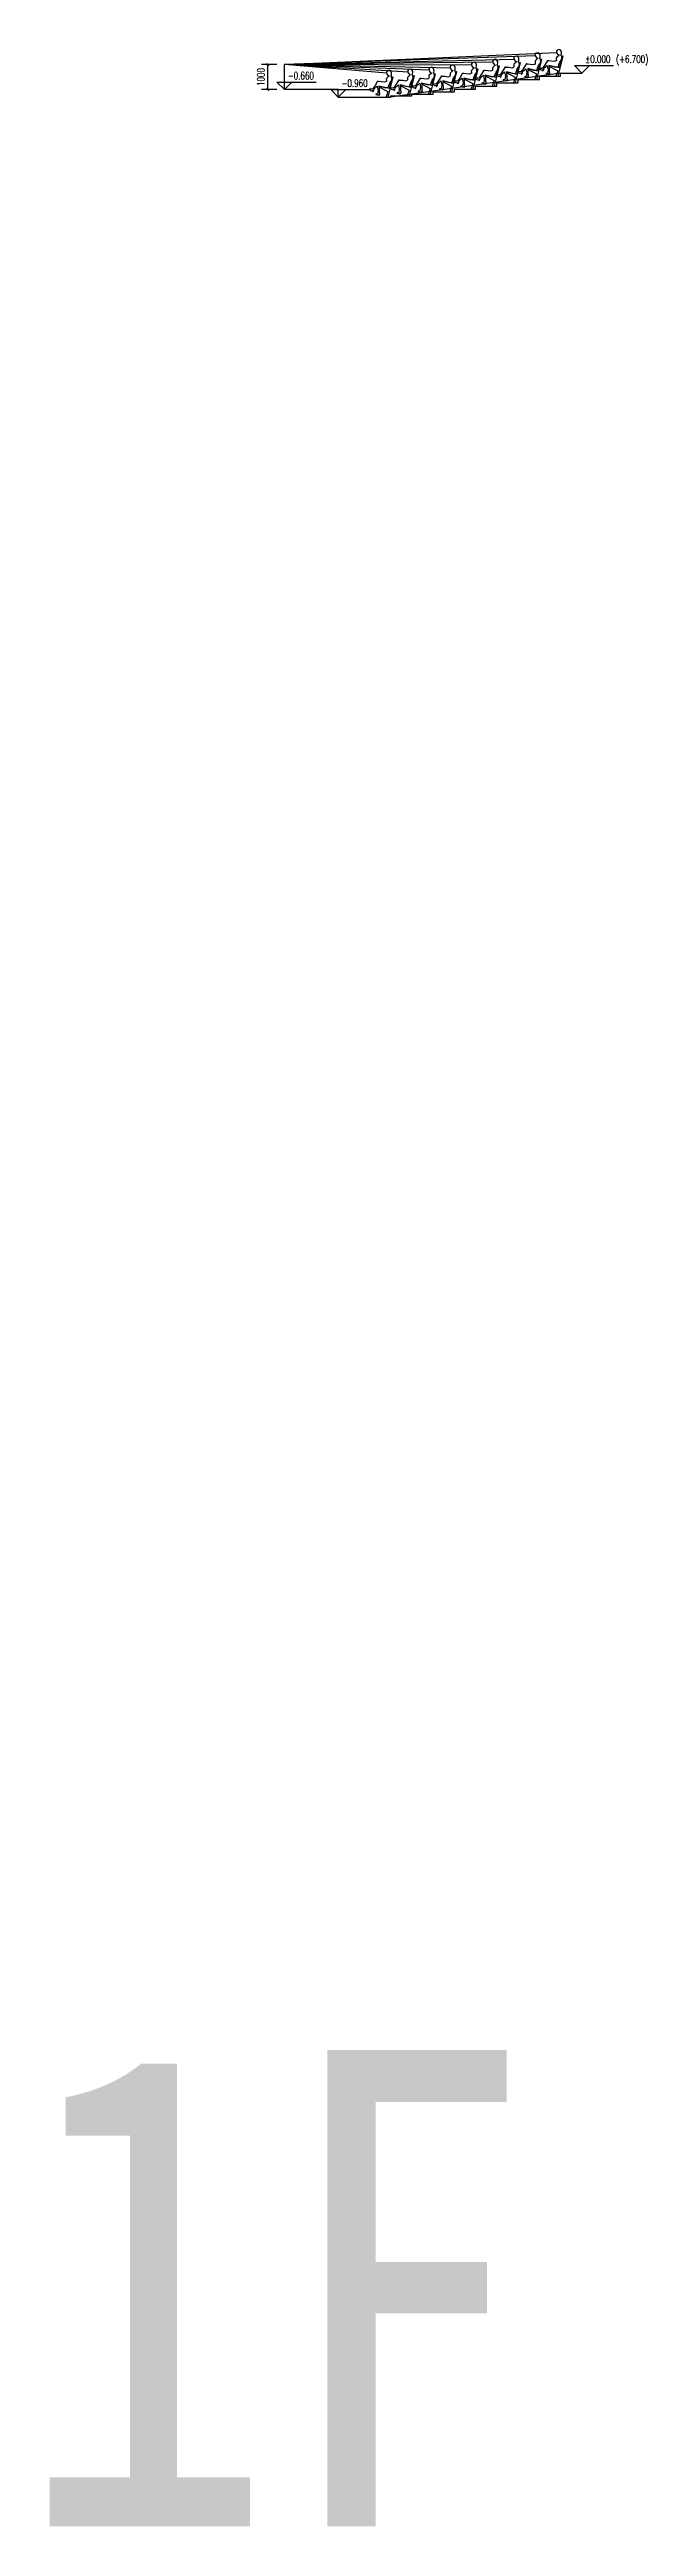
# Model space of a CAD drawing. Header units: inches. Extents: x -97096 to 280004, y -37912 to 97116.
# Drawn here: x 121568 to 145490, y -37337 to 61715 of the extents above; entities that cross this region are included whole.
import ezdxf

# ---------------------------------------------------------------- set-up
doc = ezdxf.new("R2010")
doc.units = ezdxf.units.IN
doc.header["$LTSCALE"] = 1000
doc.header["$MEASUREMENT"] = 0
doc.layers.add('Defpoint', color=8, linetype='Continuous', plot=False)
for name, color, linetype in [('DIM_ELEV', 3, 'Continuous'), ('FUR', 36, 'Continuous'), ('PUB_DIM', 3, 'Continuous'), ('PUB_TEXT', 7, 'Continuous'), ('SURFACE', 6, 'Continuous'), ('SURFACE-INT', 62, 'Continuous')]:
    doc.layers.add(name, color=color, linetype=linetype)
doc.styles.add('_TCH_DIM', font='SIMPLEX', dxfattribs={"bigfont": 'GBCBIG'})
doc.styles.add('_TCH_DIM_T3', font='SIMPLEX', dxfattribs={"width": 0.705882, "bigfont": 'GBCBIG'})
doc.styles.add('DIMHT_T3', font='', dxfattribs={"width": 0.8})
doc.styles.get('DIMHT_T3').set_extended_font_data('SimHei')
doc.dimstyles.new('_TCH_ARCH&&100', dxfattribs={"dimtxt": 297.5, "dimasz": 100, "dimexe": 250, "dimexo": 300, "dimgap": 126.25, "dimtad": 1, "dimdec": 0, "dimzin": 0, "dimdsep": 46, "dimtxsty": '_TCH_DIM_T3', "dimblk": 'ARCHTICK', "dimcen": 0.09, "dimclrt": 7, "dimazin": 2, "dimtfac": 1, "dimtdec": 0, "dimtix": 1, "dimtmove": 2, "dimatfit": 3, "dimfxl": 1, "dimtolj": 1, "dimtzin": 0, "dimarcsym": 0})

msp = doc.modelspace()

# ---------------------------------------------------------------- texts
at = {"layer": 'PUB_TEXT', "style": '_TCH_DIM', "width": 0.705882}
for s, p in [('%%P0.000', (143000.1, 61181.7)), ('(+6.700)', (144230.1, 61181.7)), ('-0.660', (131101, 60521.7)), ('-0.960', (133251, 60221.7))]:
    msp.add_text(s, height=297.5, dxfattribs=at).set_placement(p)
at = {"layer": 'SURFACE', "style": 'DIMHT_T3', "width": 0.8}
msp.add_text('1F', height=19052, dxfattribs=at).set_placement((120219.8, -37336.6))

# ---------------------------------------------------------------- blocks, each defined once
blk = doc.blocks.new('_ArchTick')
at = {"color": 0, "linetype": 'ByBlock', "const_width": 0.4}
blk.add_lwpolyline([(-0.5, -0.5), (0.5, 0.5)], dxfattribs=at)
blk = doc.blocks.new('*D171')
at = {"layer": 'Defpoints', "color": 0, "transparency": 16777216}
for p in [(130301, 61116), (130966, 61116), (130966, 60117)]:
    blk.add_point(p, dxfattribs=at)
at = {"layer": 'PUB_DIM', "color": 0, "lineweight": -2, "transparency": 16777216}
for p, q in [((130666, 61116), (130051, 61116)), ((130301, 60117), (130301, 61116)), ((130666, 60117), (130051, 60117))]:
    blk.add_line(p, q, dxfattribs=at)
at = {"layer": 'PUB_DIM', "color": 0, "lineweight": -2, "transparency": 16777216, "xscale": 100, "yscale": 100, "zscale": 100}
for p, rotation in [((130301, 61116), 90), ((130301, 60117), 270)]:
    blk.add_blockref('_ArchTick', p, dxfattribs=dict(at, rotation=rotation))
at = {"layer": 'PUB_DIM', "color": 7, "transparency": 16777216, "insert": (130026, 60616), "char_height": 297.5, "attachment_point": 5, "rotation": 90, "style": '_TCH_DIM_T3'}
blk.add_mtext('\\A1;1000', dxfattribs=at)

# ---------------------------------------------------------------- dimensions: what is measured, and where the dimension line sits
at = {"layer": 'PUB_DIM'}
dim = msp.add_aligned_dim(p1=(130966, 60116.7), p2=(130966, 61116.3), distance=665.1, dimstyle='_TCH_ARCH&&100', dxfattribs=at)
dim.commit()
dim.dimension.update_dxf_attribs({"geometry": '*D171', "text_midpoint": (130025.9, 60616.5)})

# ---------------------------------------------------------------- linework, layer by layer
at = {"layer": 'Defpoint', "elevation": 0}
for points in [[(139450.5, 60701.9), (139449.3, 60684), (139538.1, 60637.8), (139601.6, 60649.8), (139591.3, 60602), (139603.1, 60598.4), (139637.9, 60643.7), (139640.9, 60688.8), (139646.3, 60706.9), (139776.6, 60818.1), (139811.6, 60647.5), (139787.1, 60515.9), (139718.5, 60500.5), (139719.9, 60492.9), (139811.8, 60465.7), (139820.9, 60467.4), (139857.5, 60506.9), (139857.9, 60462.2), (139870.4, 60461.2), (139886, 60517.2), (139881.8, 60560.2), (139873, 60568), (139871.8, 60671.4), (139869.7, 60787.1), (139863.1, 60819.8), (139880.1, 60818.8), (140074.9, 60766.6), (140201.3, 60762.2), (140226.4, 60776.6), (140246.7, 60856.6), (140281.9, 60946.7), (140341.9, 61024), (140358.8, 61074.7), (140369.2, 61123.1), (140358.4, 61185.7), (140342.2, 61216), (140323.3, 61225), (140329.4, 61249.7), (140342.8, 61262.9), (140349.8, 61315.3), (140347.9, 61352.5), (140317.6, 61420.1), (140288.5, 61446.7), (140262.9, 61455.4), (140177.4, 61435.3), (140147.8, 61393.6), (140147.8, 61361), (140165.3, 61335.9), (140155.1, 61309.9), (140171.7, 61304.1), (140175.6, 61290), (140201, 61250.8), (140237.1, 61252.2), (140244.8, 61222.5), (140219.1, 61194.3), (140160.8, 61144.3), (140141, 61111.4), (140143.6, 61064.5), (140144.4, 61022.9), (140113.6, 60993.3), (140057.9, 60976.1), (139949.1, 60991.6), (139839.3, 61001.2), (139818.3, 61009.2), (139784.2, 61008.7), (139781.7, 60995.5), (139692.5, 60852.8), (139605.2, 60718.3), (139569.6, 60695.4)], [(140300.5, 60831.9), (140299.3, 60814), (140388.1, 60767.8), (140451.6, 60779.8), (140441.3, 60732), (140453.1, 60728.4), (140487.9, 60773.7), (140490.9, 60818.8), (140496.3, 60836.9), (140626.6, 60948.1), (140661.6, 60777.5), (140637.1, 60645.9), (140568.5, 60630.5), (140569.9, 60622.9), (140661.8, 60595.7), (140670.9, 60597.4), (140707.5, 60636.9), (140707.9, 60592.2), (140720.4, 60591.2), (140736, 60647.2), (140731.8, 60690.2), (140723, 60698), (140721.8, 60801.4), (140719.7, 60917.1), (140713.1, 60949.8), (140730.1, 60948.8), (140924.9, 60896.6), (141051.3, 60892.2), (141076.4, 60906.6), (141096.7, 60986.6), (141131.9, 61076.7), (141191.9, 61154), (141208.8, 61204.7), (141219.2, 61253.1), (141208.4, 61315.7), (141192.2, 61346), (141173.3, 61355), (141179.4, 61379.7), (141192.8, 61392.9), (141199.8, 61445.3), (141197.9, 61482.5), (141167.6, 61550.1), (141138.5, 61576.7), (141112.9, 61585.4), (141027.4, 61565.3), (140997.8, 61523.6), (140997.8, 61491), (141015.3, 61465.9), (141005.1, 61439.9), (141021.7, 61434.1), (141025.6, 61420), (141051, 61380.8), (141087.1, 61382.2), (141094.8, 61352.5), (141069.1, 61324.3), (141010.8, 61274.3), (140991, 61241.4), (140993.6, 61194.5), (140994.4, 61152.9), (140963.6, 61123.3), (140907.9, 61106.1), (140799.1, 61121.6), (140689.3, 61131.2), (140668.3, 61139.2), (140634.2, 61138.7), (140631.7, 61125.5), (140542.5, 60982.8), (140455.2, 60848.3), (140419.6, 60825.4)], [(141150.5, 60961.9), (141149.3, 60944), (141238.1, 60897.8), (141301.6, 60909.8), (141291.3, 60862), (141303.1, 60858.4), (141337.9, 60903.7), (141340.9, 60948.8), (141346.3, 60966.9), (141476.6, 61078.1), (141511.6, 60907.5), (141487.1, 60775.9), (141418.5, 60760.5), (141419.9, 60752.9), (141511.8, 60725.7), (141520.9, 60727.4), (141557.5, 60766.9), (141557.9, 60722.2), (141570.4, 60721.2), (141586, 60777.2), (141581.8, 60820.2), (141573, 60828), (141571.8, 60931.4), (141569.7, 61047.1), (141563.1, 61079.8), (141580.1, 61078.8), (141774.9, 61026.6), (141901.3, 61022.2), (141926.4, 61036.6), (141946.7, 61116.6), (141981.9, 61206.7), (142041.9, 61284), (142058.8, 61334.7), (142069.2, 61383.1), (142058.4, 61445.7), (142042.2, 61476), (142023.3, 61485), (142029.4, 61509.7), (142042.8, 61522.9), (142049.8, 61575.3), (142047.9, 61612.5), (142017.6, 61680.1), (141988.5, 61706.7), (141962.9, 61715.4), (141877.4, 61695.3), (141847.8, 61653.6), (141847.8, 61621), (141865.3, 61595.9), (141855.1, 61569.9), (141871.7, 61564.1), (141875.6, 61550), (141901, 61510.8), (141937.1, 61512.2), (141944.8, 61482.5), (141919.1, 61454.3), (141860.8, 61404.3), (141841, 61371.4), (141843.6, 61324.5), (141844.4, 61282.9), (141813.6, 61253.3), (141757.9, 61236.1), (141649.1, 61251.6), (141539.3, 61261.2), (141518.3, 61269.2), (141484.2, 61268.7), (141481.7, 61255.5), (141392.5, 61112.8), (141305.2, 60978.3), (141269.6, 60955.4)], [(134350.5, 60131.9), (134349.3, 60114), (134438.1, 60067.8), (134501.6, 60079.8), (134491.3, 60032), (134503.1, 60028.4), (134537.9, 60073.7), (134540.9, 60118.8), (134546.3, 60136.9), (134676.6, 60248.1), (134711.6, 60077.5), (134687.1, 59945.9), (134618.5, 59930.5), (134619.9, 59922.9), (134711.8, 59895.7), (134720.9, 59897.4), (134757.5, 59936.9), (134757.9, 59892.2), (134770.4, 59891.2), (134786, 59947.2), (134781.8, 59990.2), (134773, 59998), (134771.8, 60101.4), (134769.7, 60217.1), (134763.1, 60249.8), (134780.1, 60248.8), (134974.9, 60196.6), (135101.3, 60192.2), (135126.4, 60206.6), (135146.7, 60286.6), (135181.9, 60376.7), (135241.9, 60454), (135258.8, 60504.7), (135269.2, 60553.1), (135258.4, 60615.7), (135242.2, 60646), (135223.3, 60655), (135229.4, 60679.7), (135242.8, 60692.9), (135249.8, 60745.3), (135247.9, 60782.5), (135217.6, 60850.1), (135188.5, 60876.7), (135162.9, 60885.4), (135077.4, 60865.3), (135047.8, 60823.6), (135047.8, 60791), (135065.3, 60765.9), (135055.1, 60739.9), (135071.7, 60734.1), (135075.6, 60720), (135101, 60680.8), (135137.1, 60682.2), (135144.8, 60652.5), (135119.1, 60624.3), (135060.8, 60574.3), (135041, 60541.4), (135043.6, 60494.5), (135044.4, 60452.9), (135013.6, 60423.3), (134957.9, 60406.1), (134849.1, 60421.6), (134739.3, 60431.2), (134718.3, 60439.2), (134684.2, 60438.7), (134681.7, 60425.5), (134592.5, 60282.8), (134505.2, 60148.3), (134469.6, 60125.4)], [(135200.5, 60181.9), (135199.3, 60164), (135288.1, 60117.8), (135351.6, 60129.8), (135341.3, 60082), (135353.1, 60078.4), (135387.9, 60123.7), (135390.9, 60168.8), (135396.3, 60186.9), (135526.6, 60298.1), (135561.6, 60127.5), (135537.1, 59995.9), (135468.5, 59980.5), (135469.9, 59972.9), (135561.8, 59945.7), (135570.9, 59947.4), (135607.5, 59986.9), (135607.9, 59942.2), (135620.4, 59941.2), (135636, 59997.2), (135631.8, 60040.2), (135623, 60048), (135621.8, 60151.4), (135619.7, 60267.1), (135613.1, 60299.8), (135630.1, 60298.8), (135824.9, 60246.6), (135951.3, 60242.2), (135976.4, 60256.6), (135996.7, 60336.6), (136031.9, 60426.7), (136091.9, 60504), (136108.8, 60554.7), (136119.2, 60603.1), (136108.4, 60665.7), (136092.2, 60696), (136073.3, 60705), (136079.4, 60729.7), (136092.8, 60742.9), (136099.8, 60795.3), (136097.9, 60832.5), (136067.6, 60900.1), (136038.5, 60926.7), (136012.9, 60935.4), (135927.4, 60915.3), (135897.8, 60873.6), (135897.8, 60841), (135915.3, 60815.9), (135905.1, 60789.9), (135921.7, 60784.1), (135925.6, 60770), (135951, 60730.8), (135987.1, 60732.2), (135994.8, 60702.5), (135969.1, 60674.3), (135910.8, 60624.3), (135891, 60591.4), (135893.6, 60544.5), (135894.4, 60502.9), (135863.6, 60473.3), (135807.9, 60456.1), (135699.1, 60471.6), (135589.3, 60481.2), (135568.3, 60489.2), (135534.2, 60488.7), (135531.7, 60475.5), (135442.5, 60332.8), (135355.2, 60198.3), (135319.6, 60175.4)], [(136050.5, 60251.9), (136049.3, 60234), (136138.1, 60187.8), (136201.6, 60199.8), (136191.3, 60152), (136203.1, 60148.4), (136237.9, 60193.7), (136240.9, 60238.8), (136246.3, 60256.9), (136376.6, 60368.1), (136411.6, 60197.5), (136387.1, 60065.9), (136318.5, 60050.5), (136319.9, 60042.9), (136411.8, 60015.7), (136420.9, 60017.4), (136457.5, 60056.9), (136457.9, 60012.2), (136470.4, 60011.2), (136486, 60067.2), (136481.8, 60110.2), (136473, 60118), (136471.8, 60221.4), (136469.7, 60337.1), (136463.1, 60369.8), (136480.1, 60368.8), (136674.9, 60316.6), (136801.3, 60312.2), (136826.4, 60326.6), (136846.7, 60406.6), (136881.9, 60496.7), (136941.9, 60574), (136958.8, 60624.7), (136969.2, 60673.1), (136958.4, 60735.7), (136942.2, 60766), (136923.3, 60775), (136929.4, 60799.7), (136942.8, 60812.9), (136949.8, 60865.3), (136947.9, 60902.5), (136917.6, 60970.1), (136888.5, 60996.7), (136862.9, 61005.4), (136777.4, 60985.3), (136747.8, 60943.6), (136747.8, 60911), (136765.3, 60885.9), (136755.1, 60859.9), (136771.7, 60854.1), (136775.6, 60840), (136801, 60800.8), (136837.1, 60802.2), (136844.8, 60772.5), (136819.1, 60744.3), (136760.8, 60694.3), (136741, 60661.4), (136743.6, 60614.5), (136744.4, 60572.9), (136713.6, 60543.3), (136657.9, 60526.1), (136549.1, 60541.6), (136439.3, 60551.2), (136418.3, 60559.2), (136384.2, 60558.7), (136381.7, 60545.5), (136292.5, 60402.8), (136205.2, 60268.3), (136169.6, 60245.4)], [(136900.5, 60341.9), (136899.3, 60324), (136988.1, 60277.8), (137051.6, 60289.8), (137041.3, 60242), (137053.1, 60238.4), (137087.9, 60283.7), (137090.9, 60328.8), (137096.3, 60346.9), (137226.6, 60458.1), (137261.6, 60287.5), (137237.1, 60155.9), (137168.5, 60140.5), (137169.9, 60132.9), (137261.8, 60105.7), (137270.9, 60107.4), (137307.5, 60146.9), (137307.9, 60102.2), (137320.4, 60101.2), (137336, 60157.2), (137331.8, 60200.2), (137323, 60208), (137321.8, 60311.4), (137319.7, 60427.1), (137313.1, 60459.8), (137330.1, 60458.8), (137524.9, 60406.6), (137651.3, 60402.2), (137676.4, 60416.6), (137696.7, 60496.6), (137731.9, 60586.7), (137791.9, 60664), (137808.8, 60714.7), (137819.2, 60763.1), (137808.4, 60825.7), (137792.2, 60856), (137773.3, 60865), (137779.4, 60889.7), (137792.8, 60902.9), (137799.8, 60955.3), (137797.9, 60992.5), (137767.6, 61060.1), (137738.5, 61086.7), (137712.9, 61095.4), (137627.4, 61075.3), (137597.8, 61033.6), (137597.8, 61001), (137615.3, 60975.9), (137605.1, 60949.9), (137621.7, 60944.1), (137625.6, 60930), (137651, 60890.8), (137687.1, 60892.2), (137694.8, 60862.5), (137669.1, 60834.3), (137610.8, 60784.3), (137591, 60751.4), (137593.6, 60704.5), (137594.4, 60662.9), (137563.6, 60633.3), (137507.9, 60616.1), (137399.1, 60631.6), (137289.3, 60641.2), (137268.3, 60649.2), (137234.2, 60648.7), (137231.7, 60635.5), (137142.5, 60492.8), (137055.2, 60358.3), (137019.6, 60335.4)], [(137750.5, 60451.9), (137749.3, 60434), (137838.1, 60387.8), (137901.6, 60399.8), (137891.3, 60352), (137903.1, 60348.4), (137937.9, 60393.7), (137940.9, 60438.8), (137946.3, 60456.9), (138076.6, 60568.1), (138111.6, 60397.5), (138087.1, 60265.9), (138018.5, 60250.5), (138019.9, 60242.9), (138111.8, 60215.7), (138120.9, 60217.4), (138157.5, 60256.9), (138157.9, 60212.2), (138170.4, 60211.2), (138186, 60267.2), (138181.8, 60310.2), (138173, 60318), (138171.8, 60421.4), (138169.7, 60537.1), (138163.1, 60569.8), (138180.1, 60568.8), (138374.9, 60516.6), (138501.3, 60512.2), (138526.4, 60526.6), (138546.7, 60606.6), (138581.9, 60696.7), (138641.9, 60774), (138658.8, 60824.7), (138669.2, 60873.1), (138658.4, 60935.7), (138642.2, 60966), (138623.3, 60975), (138629.4, 60999.7), (138642.8, 61012.9), (138649.8, 61065.3), (138647.9, 61102.5), (138617.6, 61170.1), (138588.5, 61196.7), (138562.9, 61205.4), (138477.4, 61185.3), (138447.8, 61143.6), (138447.8, 61111), (138465.3, 61085.9), (138455.1, 61059.9), (138471.7, 61054.1), (138475.6, 61040), (138501, 61000.8), (138537.1, 61002.2), (138544.8, 60972.5), (138519.1, 60944.3), (138460.8, 60894.3), (138441, 60861.4), (138443.6, 60814.5), (138444.4, 60772.9), (138413.6, 60743.3), (138357.9, 60726.1), (138249.1, 60741.6), (138139.3, 60751.2), (138118.3, 60759.2), (138084.2, 60758.7), (138081.7, 60745.5), (137992.5, 60602.8), (137905.2, 60468.3), (137869.6, 60445.4)], [(138600.5, 60571.9), (138599.3, 60554), (138688.1, 60507.8), (138751.6, 60519.8), (138741.3, 60472), (138753.1, 60468.4), (138787.9, 60513.7), (138790.9, 60558.8), (138796.3, 60576.9), (138926.6, 60688.1), (138961.6, 60517.5), (138937.1, 60385.9), (138868.5, 60370.5), (138869.9, 60362.9), (138961.8, 60335.7), (138970.9, 60337.4), (139007.5, 60376.9), (139007.9, 60332.2), (139020.4, 60331.2), (139036, 60387.2), (139031.8, 60430.2), (139023, 60438), (139021.8, 60541.4), (139019.7, 60657.1), (139013.1, 60689.8), (139030.1, 60688.8), (139224.9, 60636.6), (139351.3, 60632.2), (139376.4, 60646.6), (139396.7, 60726.6), (139431.9, 60816.7), (139491.9, 60894), (139508.8, 60944.7), (139519.2, 60993.1), (139508.4, 61055.7), (139492.2, 61086), (139473.3, 61095), (139479.4, 61119.7), (139492.8, 61132.9), (139499.8, 61185.3), (139497.9, 61222.5), (139467.6, 61290.1), (139438.5, 61316.7), (139412.9, 61325.4), (139327.4, 61305.3), (139297.8, 61263.6), (139297.8, 61231), (139315.3, 61205.9), (139305.1, 61179.9), (139321.7, 61174.1), (139325.6, 61160), (139351, 61120.8), (139387.1, 61122.2), (139394.8, 61092.5), (139369.1, 61064.3), (139310.8, 61014.3), (139291, 60981.4), (139293.6, 60934.5), (139294.4, 60892.9), (139263.6, 60863.3), (139207.9, 60846.1), (139099.1, 60861.6), (138989.3, 60871.2), (138968.3, 60879.2), (138934.2, 60878.7), (138931.7, 60865.5), (138842.5, 60722.8), (138755.2, 60588.3), (138719.6, 60565.4)]]:
    msp.add_lwpolyline(points, close=True, dxfattribs=at)
at = {"layer": 'DIM_ELEV'}
for p, q in [((142865.1, 60776.7), (142565.1, 61076.7)), ((142565.1, 61076.7), (144130.1, 61076.7)), ((142865.1, 60776.7), (143165.1, 61076.7)), ((130966, 60116.7), (130666, 60416.7)), ((130666, 60416.7), (132231, 60416.7)), ((130966, 60116.7), (131266, 60416.7)), ((133116, 59816.7), (132816, 60116.7)), ((132816, 60116.7), (134381, 60116.7)), ((133116, 59816.7), (133416, 60116.7))]:
    msp.add_line(p, q, dxfattribs=at)
at = {"layer": 'FUR', "elevation": 0}
for points in [[(141915.7, 60646.7), (142114.6, 61446.7), (142087.3, 61446.7), (141958.4, 60981.9), (141548.4, 61082.1), (141548.4, 61050.7), (141902.4, 60868.1), (141830.2, 60646.7)], [(135115.7, 59816.7), (135314.6, 60616.7), (135287.3, 60616.7), (135158.4, 60151.9), (134748.4, 60252.1), (134748.4, 60220.7), (135102.4, 60038.1), (135030.2, 59816.7)], [(135965.7, 59866.7), (136164.6, 60666.7), (136137.3, 60666.7), (136008.4, 60201.9), (135598.4, 60302.1), (135598.4, 60270.7), (135952.4, 60088.1), (135880.2, 59866.7)], [(136815.7, 59936.7), (137014.6, 60736.7), (136987.3, 60736.7), (136858.4, 60271.9), (136448.4, 60372.1), (136448.4, 60340.7), (136802.4, 60158.1), (136730.2, 59936.7)], [(137665.7, 60026.7), (137864.6, 60826.7), (137837.3, 60826.7), (137708.4, 60361.9), (137298.4, 60462.1), (137298.4, 60430.7), (137652.4, 60248.1), (137580.2, 60026.7)], [(138515.7, 60136.7), (138714.6, 60936.7), (138687.3, 60936.7), (138558.4, 60471.9), (138148.4, 60572.1), (138148.4, 60540.7), (138502.4, 60358.1), (138430.2, 60136.7)], [(139365.7, 60256.7), (139564.6, 61056.7), (139537.3, 61056.7), (139408.4, 60591.9), (138998.4, 60692.1), (138998.4, 60660.7), (139352.4, 60478.1), (139280.2, 60256.7)], [(140215.7, 60386.7), (140414.6, 61186.7), (140387.3, 61186.7), (140258.4, 60721.9), (139848.4, 60822.1), (139848.4, 60790.7), (140202.4, 60608.1), (140130.2, 60386.7)], [(141065.7, 60516.7), (141264.6, 61316.7), (141237.3, 61316.7), (141108.4, 60851.9), (140698.4, 60952.1), (140698.4, 60920.7), (141052.4, 60738.1), (140980.2, 60516.7)]]:
    msp.add_lwpolyline(points, dxfattribs=at)
at = {"layer": 'SURFACE-INT'}
msp.add_line((142015.1, 60776.7, 0), (135215.1, 59816.7, 0), dxfattribs=at)
at = {"layer": 'SURFACE-INT', "elevation": 0}
for points in [[(130966, 61116.7), (141865.3, 61595.9)], [(141015.3, 61465.9), (130966, 61116.7)], [(130966, 61116.7), (140165.3, 61335.9)], [(139315.3, 61205.9), (130966, 61116.7)], [(133116, 59816.7), (133116, 60116.7), (130966, 60116.7), (130966, 61116.7)], [(138465.3, 61085.9), (130966, 61116.7)], [(137615.3, 60975.9), (130966, 61116.7)], [(136765.3, 60885.9), (130966, 61116.7)], [(135915.3, 60815.9), (130966, 61116.7)], [(135065.3, 60765.9), (130966, 61116.7)], [(133116, 59816.7), (135215.1, 59816.7), (135215.1, 59866.7), (136065.1, 59866.7), (136065.1, 59936.7), (136915.1, 59936.7), (136915.1, 60026.7), (137765.1, 60026.7), (137765.1, 60136.7), (138615.1, 60136.7), (138615.1, 60256.7), (139465.1, 60256.7), (139465.1, 60386.7), (140315.1, 60386.7), (140315.1, 60516.7), (141165.1, 60516.7), (141165.1, 60646.7), (142015.1, 60646.7), (142015.1, 60776.7), (142865.1, 60776.7)]]:
    msp.add_lwpolyline(points, dxfattribs=at)

msp.set_redraw_order([(e.dxf.handle, doc.entitydb.next_handle()) for e in msp.query("TEXT MTEXT ATTDEF DIMENSION ARC_DIMENSION")])  # texts and dimensions are drawn at this point

doc.saveas('drawing.dxf')
